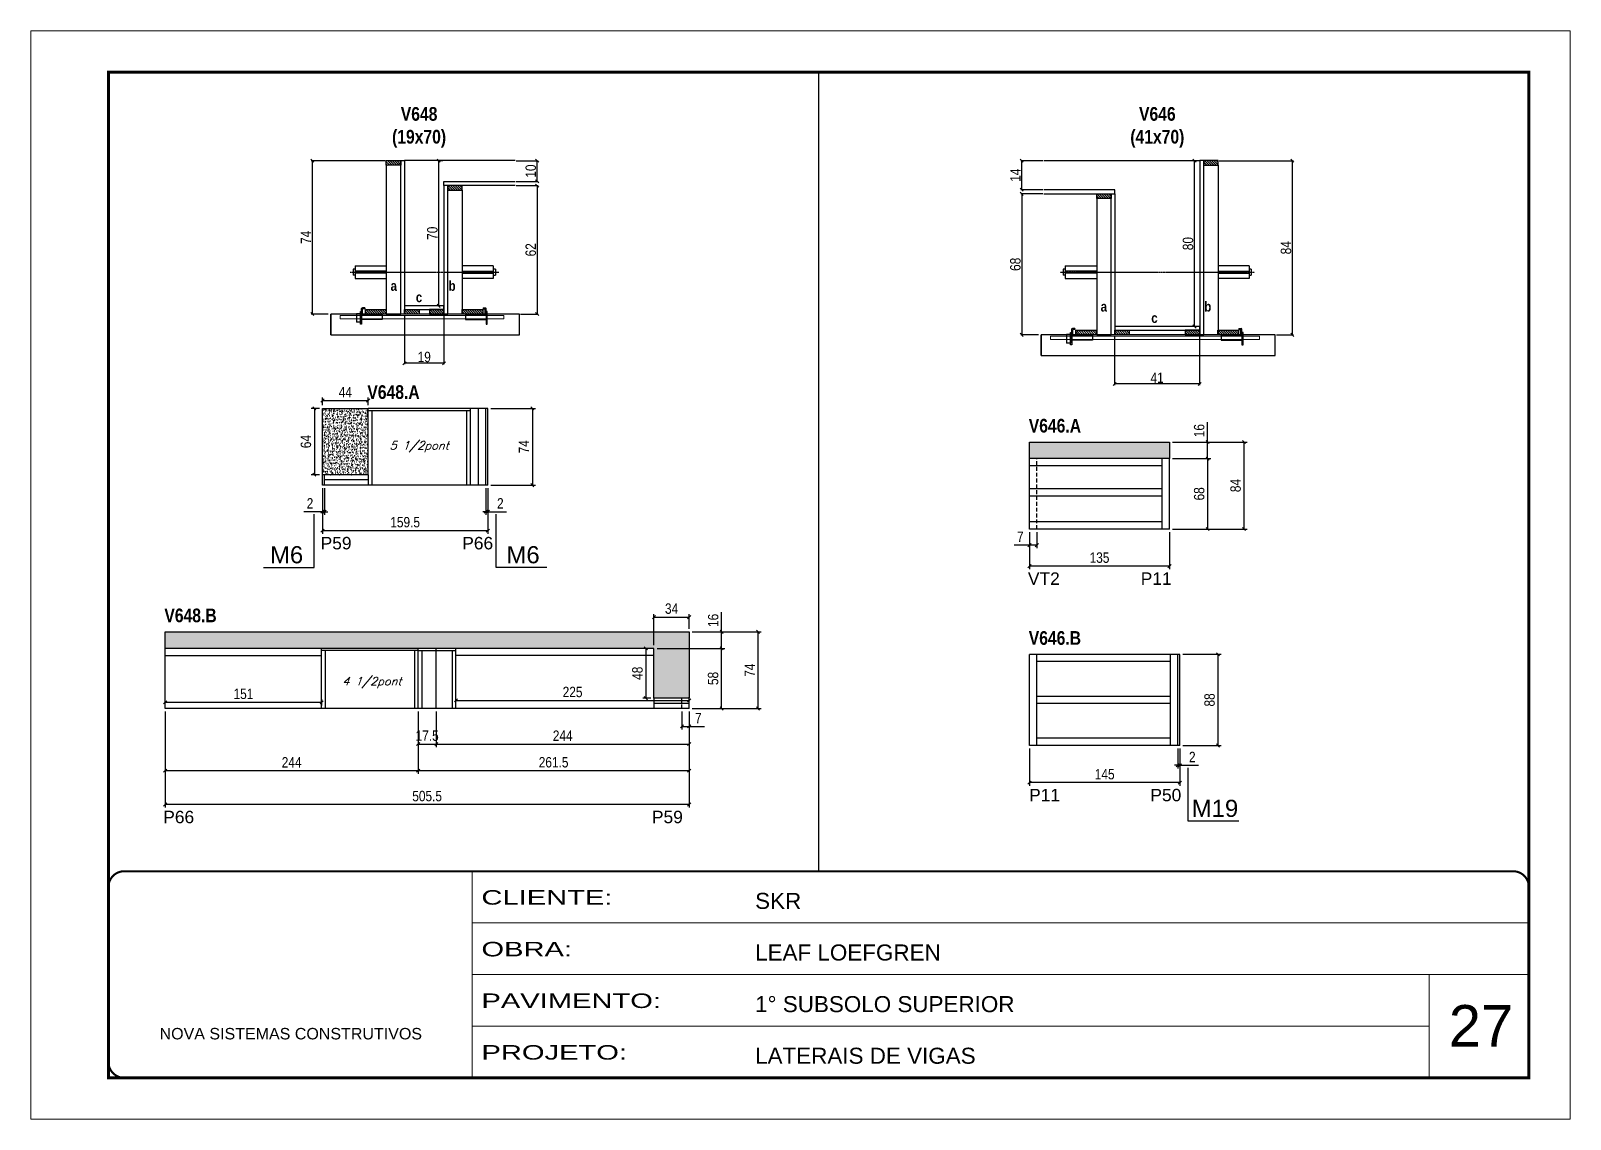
# Model space of a CAD drawing. Extents: x 3309 to 9590, y -2522 to 14608.
# Drawn here: x 6493 to 7978, y 6666 to 7716 of the extents above; entities that cross this region are included whole.
import ezdxf

# ---------------------------------------------------------------- set-up
doc = ezdxf.new("R2010")
doc.units = 0
for name, pattern in [('CONTINUO', [0]), ('DASHED', [0.75, 0.5, -0.25]), ('HIDDEN', [0.375, 0.25, -0.125])]:
    doc.linetypes.add(name, pattern=pattern)
for name, color, linetype in [('5', 5, 'Continuous'), ('barrote', 251, 'Continuous'), ('COTA', 241, 'Continuous'), ('detalhes', 4, 'Continuous'), ('NOMENCLATURA', 7, 'Continuous'), ('Painéis', 200, 'Continuous'), ('presilha', 1, 'Continuous'), ('SARR_2.2x10', 60, 'Continuous'), ('SARR_2.2x7', 40, 'Continuous'), ('SARR_3.5x7', 81, 'Continuous'), ('TENSOR', 3, 'Continuous'), ('texto', 7, 'Continuous')]:
    doc.layers.add(name, color=color, linetype=linetype)
for name, color, linetype, lineweight in [('CARIMBO', 255, 'Continuous', 9), ('CONCRETO', 251, 'Continuous', 25), ('Folhas', 255, 'Continuous', 9), ('SARRAFO DE PRESSAO', 251, 'DASHED', 9), ('SCO-___-LAJ', 2, 'Continuous', 0)]:
    doc.layers.add(name, color=color, linetype=linetype, lineweight=lineweight)
doc.styles.add('ARIAL', font='arial.ttf')
doc.styles.add('COTA TECNICA', font='techl___.ttf', dxfattribs={"height": 10})
doc.styles.add('COTA TECNICA 2X', font='techl___.ttf', dxfattribs={"height": 10})
doc.styles.add('Romans', font='romans.shx')
doc.styles.get("Standard").update_dxf_attribs({"font": 'arial.ttf'})
doc.styles.add('TECNICA', font='techb___.ttf', dxfattribs={"height": 10})
doc.styles.add('Tecnologia', font='')
doc.styles.get('Tecnologia').set_extended_font_data('Forgotten Futurist')
doc.dimstyles.new('PAINEL', dxfattribs={"dimtxt": 10, "dimasz": 3, "dimexe": 3, "dimexo": 3, "dimgap": 3, "dimtad": 1, "dimdec": 1, "dimzin": 12, "dimdsep": 46, "dimtxsty": 'COTA TECNICA', "dimblk1": 'OBLIQUE', "dimblk2": 'OBLIQUE', "dimsah": 1, "dimcen": 0.9, "dimclrd": 4, "dimclre": 4, "dimclrt": 240, "dimadec": 1, "dimazin": 3, "dimtfac": 1, "dimtdec": 1, "dimtmove": 0, "dimatfit": 3, "dimfxl": 1, "dimtolj": 1, "dimtzin": 12, "dimarcsym": 0})
doc.dimstyles.new('SECAO', dxfattribs={"dimscale": 0.333333, "dimtxt": 5, "dimasz": 9, "dimexe": 3, "dimexo": 3, "dimgap": 3, "dimtad": 1, "dimdec": 1, "dimlfac": 0.5, "dimzin": 12, "dimdsep": 46, "dimtxsty": 'COTA TECNICA 2X', "dimblk1": 'OBLIQUE', "dimblk2": 'OBLIQUE', "dimsah": 1, "dimcen": 0.9, "dimclrd": 4, "dimclre": 4, "dimclrt": 240, "dimadec": 1, "dimazin": 3, "dimtfac": 1, "dimtdec": 1, "dimtmove": 0, "dimatfit": 3, "dimfxl": 1, "dimtolj": 1, "dimtzin": 12, "dimarcsym": 0})
pattern_1 = [(135, (40088.9685, -116069.0389), (-1.122532015, -1.122532015), [])]

msp = doc.modelspace()

# ---------------------------------------------------------------- texts
at = {"layer": '5', "linetype": 'Continuous'}
for s, rotation, p in [('P59', 0.00004, (6772.47, 7216.14)), ('P66', 0.00004, (6909.07, 7216.14)), ('VT2', 359.99996, (7454.75, 7181.92)), ('P11', 359.99996, (7563.6, 7181.92)), ('P11', 0.00004, (7455.92, 6973.12)), ('P50', 0.00004, (7572.88, 6973.12)), ('P66', 0.00004, (6620.65, 6951.96)), ('P59', 0.00004, (7092.06, 6951.96))]:
    msp.add_text(s, height=12, rotation=rotation, dxfattribs=at).set_placement(p)
at = {"layer": 'CARIMBO', "style": 'ARIAL'}
msp.add_text('27', height=40, dxfattribs=at).set_placement((7860.73, 6736.55))
at = {"layer": 'detalhes', "style": 'TECNICA'}
for s, p in [('a', (6839.96, 7465.57)), ('b', (6895.93, 7465.56)), ('c', (6864.32, 7454.6)), ('b', (7624.93, 7445.56)), ('a', (7524.96, 7445.57)), ('c', (7573.76, 7434.6))]:
    msp.add_text(s, height=9.6, dxfattribs=at).set_placement(p)
at = {"layer": 'NOMENCLATURA', "style": 'TECNICA'}
for s, p in [('V648.A', (6817.54, 7361.28)), ('V646.A', (7455.56, 7328.85)), ('V648.B', (6621.73, 7145.82)), ('V646.B', (7455.56, 7124.06))]:
    msp.add_text(s, height=13.2, dxfattribs=at).set_placement(p)
at = {"layer": 'NOMENCLATURA', "linetype": 'Continuous'}
for s, p in [('M6', (6723.62, 7202.7)), ('M6', (6951.75, 7202.7)), ('M19', (7612.79, 6958.08))]:
    msp.add_text(s, height=16.5, dxfattribs=at).set_placement(p)
at = {"layer": 'NOMENCLATURA', "char_height": 13.2, "attachment_point": 2, "style": 'TECNICA'}
for s, insert in [('V648\\P(19x70)', (6867.43, 7642.83)), ('V646\\P(41x70)', (7579.58, 7642.83))]:
    msp.add_mtext_dynamic_manual_height_columns(s, width=300.2766, gutter_width=1, heights=[0], dxfattribs=dict(at, insert=insert))
at = {"layer": 'texto', "color": 2, "char_height": 8, "attachment_point": 5, "style": 'Romans'}
for s, insert in [('{\\Q19;\\C256;5 1/2pont}', (6867.52, 7315.09)), ('{\\Q19;\\C256;4 1/2pont}', (6821.95, 7087.64))]:
    msp.add_mtext(s, dxfattribs=dict(at, insert=insert))

# ---------------------------------------------------------------- blocks, each defined once
blk = doc.blocks.new('9999999999')
at = {"color": 30, "linetype": 'CONTINUO'}
for p, q in [((98564.6, 34230.2), (98564.6, 34429.4)), ((98564.6, 34379.6), (99584, 34379.6)), ((98564.6, 34329.8), (99488, 34329.8)), ((99584, 34329.8), (99488, 34329.8)), ((99488, 34329.8), (99488, 34230.2)), ((98564.6, 34280), (99488, 34280))]:
    blk.add_line(p, q, dxfattribs=at)
at = {"color": 30, "linetype": 'CONTINUO', "const_width": 2}
blk.add_lwpolyline([(99584, 34230.2), (99584, 34414.4, 0.414214), (99569, 34429.4), (98229, 34429.4, 0.414214), (98214, 34414.4), (98214, 34245.2, 0.414214), (98229, 34230.2), (99584, 34230.2)], format="xyb", dxfattribs=at)
at = {"layer": 'Folhas'}
blk.add_lwpolyline([(98139, 34190.2), (99624, 34190.2), (99624, 35240.2), (98139, 35240.2)], close=True, dxfattribs=at)
at = {"layer": 'Folhas', "color": 30, "const_width": 3}
blk.add_lwpolyline([(98214, 34230.2), (99584, 34230.2), (99584, 35200.2), (98214, 35200.2)], close=True, dxfattribs=at)
at = {"color": 7, "linetype": 'Continuous', "ltscale": 5, "style": 'ARIAL'}
for s, height, p in [('SKR', 15.48, (98837.7, 34393.1)), ('LEAF LOEFGREN', 15.483, (98837.7, 34343.3)), ('1° SUBSOLO SUPERIOR', 15.483, (98837.7, 34293.5)), ('NOVA SISTEMAS CONSTRUTIVOS', 11.059, (98263.2, 34267.2)), ('LATERAIS DE VIGAS', 15.483, (98837.7, 34243.7))]:
    blk.add_text(s, height=height, dxfattribs=at).set_placement(p)
at = {"layer": 'Folhas', "color": 7, "style": 'Tecnologia', "width": 1.5}
for s, p in [('CLIENTE:', (98573.7, 34397.2)), ('OBRA:', (98573.7, 34347.3)), ('PAVIMENTO:', (98573.7, 34297.5)), ('PROJETO:', (98573.7, 34247.7))]:
    blk.add_text(s, height=14, dxfattribs=at).set_placement(p)
blk = doc.blocks.new('_Oblique')
at = {"color": 0, "linetype": 'ByBlock', "lineweight": -2}
blk.add_line((-0.5, -0.5), (0.5, 0.5), dxfattribs=at)
blk = doc.blocks.new('*D791')
at = {"layer": 'COTA', "color": 4, "lineweight": -2, "transparency": 16777216}
for p, q in [((6853.4, 7442.1), (6853.4, 7394.7)), ((6891.4, 7442.1), (6891.4, 7394.7)), ((6891.4, 7395.7), (6853.4, 7395.7))]:
    blk.add_line(p, q, dxfattribs=at)
at = {"layer": 'Defpoints', "color": 0, "transparency": 16777216}
for p in [(6853.4, 7443.1), (6891.4, 7443.1), (6853.4, 7395.7)]:
    blk.add_point(p, dxfattribs=at)
at = {"layer": 'COTA', "color": 4, "lineweight": -2, "transparency": 16777216, "xscale": 3, "yscale": 3, "zscale": 3, "rotation": 180}
blk.add_blockref('_Oblique', (6853.4, 7395.7), dxfattribs=at)
at = {"layer": 'COTA', "color": 4, "lineweight": -2, "transparency": 16777216, "xscale": 3, "yscale": 3, "zscale": 3}
blk.add_blockref('_Oblique', (6891.4, 7395.7), dxfattribs=at)
at = {"layer": 'COTA', "color": 240, "transparency": 16777216, "insert": (6872.4, 7401.7), "char_height": 10, "attachment_point": 5, "style": 'COTA TECNICA 2X'}
blk.add_mtext('\\A1;19', dxfattribs=at)
blk = doc.blocks.new('PRESILHA METÁLICA 1')
at = {"layer": 'presilha'}
for p, q in [((0, 13), (6, 13)), ((0, 13), (0, 0)), ((6, 0), (0, 0)), ((6, 15.5), (7.5, 15.5)), ((6, -2.5), (6, 15.5)), ((6, 13), (6, 0)), ((7.5, 10.6), (7.5, 19.9)), ((7.5, 15.5), (7.5, -2.5)), ((37.5, 4.1), (7.5, 4.1)), ((12, 21), (8.6, 21)), ((9, 11.6), (9, 18.9)), ((12, 19.5), (9.6, 19.5)), ((37.5, 11), (9.6, 11)), ((12, 21), (12, 19.5)), ((37.5, 11), (37.5, 4.1)), ((7.5, -2.5), (6, -2.5))]:
    blk.add_line(p, q, dxfattribs=at)
for centre, radius, start, end in [((8.6, 19.9), 1.14, 90, 180), ((9.6, 18.9), 0.57, 90, 180), ((9.6, 11.6), 0.57, 180, 270)]:
    blk.add_arc(centre, radius, start, end, dxfattribs=at)
blk = doc.blocks.new('PRESILHA METÁLICA 2')
at = {"layer": 'presilha'}
for p, q in [((-5.2, 23.5), (-5.2, 22)), ((-5.2, 23.5), (-1.9, 23.5)), ((-0.8, 14.6), (-0.8, 22.4)), ((-30.8, 13.5), (-30.8, 6.6)), ((-30.8, 13.5), (-2.8, 13.5)), ((-30.8, 6.6), (-0.8, 6.6)), ((-5.2, 22), (-2.8, 22)), ((-2.2, 14.1), (-2.2, 21.4)), ((0.8, 18), (-0.8, 18)), ((-0.8, 18), (-0.8, 0)), ((-0.8, 0), (0.8, 0)), ((0.8, 0), (0.8, 18))]:
    blk.add_line(p, q, dxfattribs=at)
for centre, radius, start, end in [((-1.9, 22.4), 1.14, 0, 90), ((-2.8, 21.4), 0.57, 0, 90), ((-2.8, 14.1), 0.57, 270, 0)]:
    blk.add_arc(centre, radius, start, end, dxfattribs=at)
blk = doc.blocks.new('*D792')
at = {"layer": 'COTA', "color": 4, "lineweight": -2, "transparency": 16777216}
for p, q in [((6834.8, 7591.1), (6763.4, 7591.1)), ((6764.4, 7591.1), (6764.4, 7443.1)), ((6779.6, 7443.1), (6763.4, 7443.1))]:
    blk.add_line(p, q, dxfattribs=at)
at = {"layer": 'Defpoints', "color": 0, "transparency": 16777216}
for p in [(6835.8, 7591.1), (6764.4, 7443.1), (6780.6, 7443.1)]:
    blk.add_point(p, dxfattribs=at)
at = {"layer": 'COTA', "color": 4, "lineweight": -2, "transparency": 16777216, "xscale": 3, "yscale": 3, "zscale": 3}
for p, rotation in [((6764.4, 7591.1), 90), ((6764.4, 7443.1), 270)]:
    blk.add_blockref('_Oblique', p, dxfattribs=dict(at, rotation=rotation))
at = {"layer": 'COTA', "color": 240, "transparency": 16777216, "insert": (6758.3, 7517.1), "char_height": 10, "attachment_point": 5, "rotation": 90, "style": 'COTA TECNICA 2X'}
blk.add_mtext('\\A1;74', dxfattribs=at)
blk = doc.blocks.new('*D793')
at = {"layer": 'COTA', "color": 4, "lineweight": -2, "transparency": 16777216}
for p, q in [((6961.1, 7567.1), (6982.3, 7567.1)), ((6981.3, 7567.1), (6981.3, 7443.1)), ((6965.2, 7443.1), (6982.3, 7443.1))]:
    blk.add_line(p, q, dxfattribs=at)
at = {"layer": 'Defpoints', "color": 0, "transparency": 16777216}
for p in [(6960.1, 7567.1), (6964.2, 7443.1), (6981.3, 7443.1)]:
    blk.add_point(p, dxfattribs=at)
at = {"layer": 'COTA', "color": 4, "lineweight": -2, "transparency": 16777216, "xscale": 3, "yscale": 3, "zscale": 3}
for p, rotation in [((6981.3, 7567.1), 90), ((6981.3, 7443.1), 270)]:
    blk.add_blockref('_Oblique', p, dxfattribs=dict(at, rotation=rotation))
at = {"layer": 'COTA', "color": 240, "transparency": 16777216, "insert": (6975.2, 7505.1), "char_height": 10, "attachment_point": 5, "rotation": 90, "style": 'COTA TECNICA 2X'}
blk.add_mtext('\\A1;62', dxfattribs=at)
blk = doc.blocks.new('*D794')
at = {"layer": 'COTA', "color": 4, "lineweight": -2, "transparency": 16777216}
for p, q in [((6890.4, 7591.1), (6885.4, 7591.1)), ((6886.4, 7451.1), (6886.4, 7591.1)), ((6890.4, 7451.1), (6885.4, 7451.1))]:
    blk.add_line(p, q, dxfattribs=at)
at = {"layer": 'Defpoints', "color": 0, "transparency": 16777216}
for p in [(6886.4, 7591.1), (6891.4, 7591.1), (6891.4, 7451.1)]:
    blk.add_point(p, dxfattribs=at)
at = {"layer": 'COTA', "color": 4, "lineweight": -2, "transparency": 16777216, "xscale": 3, "yscale": 3, "zscale": 3}
for p, rotation in [((6886.4, 7591.1), 90), ((6886.4, 7451.1), 270)]:
    blk.add_blockref('_Oblique', p, dxfattribs=dict(at, rotation=rotation))
at = {"layer": 'COTA', "color": 240, "transparency": 16777216, "insert": (6880.3, 7521.1), "char_height": 10, "attachment_point": 5, "rotation": 90, "style": 'COTA TECNICA 2X'}
blk.add_mtext('\\A1;70', dxfattribs=at)
blk = doc.blocks.new('*D795')
at = {"layer": 'COTA', "color": 4, "lineweight": -2, "transparency": 16777216}
for p, q in [((6961.1, 7591.1), (6982.3, 7591.1)), ((6981.3, 7571.1), (6981.3, 7591.1)), ((6961.1, 7571.1), (6982.3, 7571.1))]:
    blk.add_line(p, q, dxfattribs=at)
at = {"layer": 'Defpoints', "color": 0, "transparency": 16777216}
for p in [(6960.1, 7591.1), (6981.3, 7591.1), (6960.1, 7571.1)]:
    blk.add_point(p, dxfattribs=at)
at = {"layer": 'COTA', "color": 4, "lineweight": -2, "transparency": 16777216, "xscale": 3, "yscale": 3, "zscale": 3}
for p, rotation in [((6981.3, 7591.1), 90), ((6981.3, 7571.1), 270)]:
    blk.add_blockref('_Oblique', p, dxfattribs=dict(at, rotation=rotation))
at = {"layer": 'COTA', "color": 240, "transparency": 16777216, "insert": (6975.2, 7581.1), "char_height": 10, "attachment_point": 5, "rotation": 90, "style": 'COTA TECNICA 2X'}
blk.add_mtext('\\A1;10', dxfattribs=at)
blk = doc.blocks.new('*D798')
at = {"layer": 'COTA', "color": 4, "linetype": 'ByBlock', "lineweight": -2, "transparency": 16777216}
for p, q in [((6774.3, 7275.1), (6774.3, 7231.1)), ((6933.8, 7275.1), (6933.8, 7231.1)), ((6933.8, 7234.1), (6774.3, 7234.1))]:
    blk.add_line(p, q, dxfattribs=at)
at = {"layer": 'Defpoints', "color": 0, "linetype": 'ByBlock', "transparency": 16777216}
for p in [(6774.3, 7278.1), (6933.8, 7278.1), (6774.3, 7234.1)]:
    blk.add_point(p, dxfattribs=at)
at = {"layer": 'COTA', "color": 4, "linetype": 'ByBlock', "lineweight": -2, "transparency": 16777216, "xscale": 3, "yscale": 3, "zscale": 3, "rotation": 180}
blk.add_blockref('_Oblique', (6774.3, 7234.1), dxfattribs=at)
at = {"layer": 'COTA', "color": 4, "linetype": 'ByBlock', "lineweight": -2, "transparency": 16777216, "xscale": 3, "yscale": 3, "zscale": 3}
blk.add_blockref('_Oblique', (6933.8, 7234.1), dxfattribs=at)
at = {"layer": 'COTA', "color": 240, "linetype": 'ByBlock', "transparency": 16777216, "insert": (6854, 7242.3), "char_height": 10, "attachment_point": 5, "style": 'COTA TECNICA'}
blk.add_mtext('\\A1;159.5', dxfattribs=at)
blk = doc.blocks.new('*D799')
at = {"layer": 'COTA', "color": 4, "lineweight": -2, "transparency": 16777216}
for p, q in [((6936.8, 7352.1), (6979.7, 7352.1)), ((6976.7, 7352.1), (6976.7, 7278.1)), ((6936.8, 7278.1), (6979.7, 7278.1))]:
    blk.add_line(p, q, dxfattribs=at)
at = {"layer": 'Defpoints', "color": 0, "transparency": 16777216}
for p in [(6933.8, 7352.1), (6933.8, 7278.1), (6976.7, 7278.1)]:
    blk.add_point(p, dxfattribs=at)
at = {"layer": 'COTA', "color": 4, "lineweight": -2, "transparency": 16777216, "xscale": 3, "yscale": 3, "zscale": 3}
for p, rotation in [((6976.7, 7352.1), 90), ((6976.7, 7278.1), 270)]:
    blk.add_blockref('_Oblique', p, dxfattribs=dict(at, rotation=rotation))
at = {"layer": 'COTA', "color": 240, "transparency": 16777216, "insert": (6968.6, 7315.1), "char_height": 10, "attachment_point": 5, "rotation": 90, "style": 'COTA TECNICA'}
blk.add_mtext('\\A1;74', dxfattribs=at)
blk = doc.blocks.new('*D796')
at = {"layer": 'COTA', "color": 4, "linetype": 'ByBlock', "lineweight": -2, "transparency": 16777216}
for p, q in [((6866.5, 7059.6), (6866.5, 6999.6)), ((7128, 7059.6), (7128, 6999.6)), ((7128, 7002.6), (6866.5, 7002.6))]:
    blk.add_line(p, q, dxfattribs=at)
at = {"layer": 'Defpoints', "color": 0, "linetype": 'ByBlock', "transparency": 16777216}
for p in [(6866.5, 7062.6), (7128, 7062.6), (6866.5, 7002.6)]:
    blk.add_point(p, dxfattribs=at)
at = {"layer": 'COTA', "color": 4, "linetype": 'ByBlock', "lineweight": -2, "transparency": 16777216, "xscale": 3, "yscale": 3, "zscale": 3, "rotation": 180}
blk.add_blockref('_Oblique', (6866.5, 7002.6), dxfattribs=at)
at = {"layer": 'COTA', "color": 4, "linetype": 'ByBlock', "lineweight": -2, "transparency": 16777216, "xscale": 3, "yscale": 3, "zscale": 3}
blk.add_blockref('_Oblique', (7128, 7002.6), dxfattribs=at)
at = {"layer": 'COTA', "color": 240, "linetype": 'ByBlock', "transparency": 16777216, "insert": (6997.2, 7010.7), "char_height": 10, "attachment_point": 5, "style": 'COTA TECNICA'}
blk.add_mtext('\\A1;261.5', dxfattribs=at)
blk = doc.blocks.new('*D797')
at = {"layer": 'COTA', "color": 4, "linetype": 'ByBlock', "lineweight": -2, "transparency": 16777216}
for p, q in [((6622.5, 7059.6), (6622.5, 6999.6)), ((6866.5, 7059.6), (6866.5, 6999.6)), ((6866.5, 7002.6), (6622.5, 7002.6))]:
    blk.add_line(p, q, dxfattribs=at)
at = {"layer": 'Defpoints', "color": 0, "linetype": 'ByBlock', "transparency": 16777216}
for p in [(6622.5, 7062.6), (6866.5, 7062.6), (6622.5, 7002.6)]:
    blk.add_point(p, dxfattribs=at)
at = {"layer": 'COTA', "color": 4, "linetype": 'ByBlock', "lineweight": -2, "transparency": 16777216, "xscale": 3, "yscale": 3, "zscale": 3, "rotation": 180}
blk.add_blockref('_Oblique', (6622.5, 7002.6), dxfattribs=at)
at = {"layer": 'COTA', "color": 4, "linetype": 'ByBlock', "lineweight": -2, "transparency": 16777216, "xscale": 3, "yscale": 3, "zscale": 3}
blk.add_blockref('_Oblique', (6866.5, 7002.6), dxfattribs=at)
at = {"layer": 'COTA', "color": 240, "linetype": 'ByBlock', "transparency": 16777216, "insert": (6744.5, 7010.7), "char_height": 10, "attachment_point": 5, "style": 'COTA TECNICA'}
blk.add_mtext('\\A1;244', dxfattribs=at)
blk = doc.blocks.new('*D800')
at = {"layer": 'COTA', "color": 4, "linetype": 'ByBlock', "lineweight": -2, "transparency": 16777216}
for p, q in [((6622.5, 7059.6), (6622.5, 6967)), ((7128, 7059.6), (7128, 6967)), ((7128, 6970), (6622.5, 6970))]:
    blk.add_line(p, q, dxfattribs=at)
at = {"layer": 'Defpoints', "color": 0, "linetype": 'ByBlock', "transparency": 16777216}
for p in [(6622.5, 7062.6), (7128, 7062.6), (6622.5, 6970)]:
    blk.add_point(p, dxfattribs=at)
at = {"layer": 'COTA', "color": 4, "linetype": 'ByBlock', "lineweight": -2, "transparency": 16777216, "xscale": 3, "yscale": 3, "zscale": 3, "rotation": 180}
blk.add_blockref('_Oblique', (6622.5, 6970), dxfattribs=at)
at = {"layer": 'COTA', "color": 4, "linetype": 'ByBlock', "lineweight": -2, "transparency": 16777216, "xscale": 3, "yscale": 3, "zscale": 3}
blk.add_blockref('_Oblique', (7128, 6970), dxfattribs=at)
at = {"layer": 'COTA', "color": 240, "linetype": 'ByBlock', "transparency": 16777216, "insert": (6875.2, 6978.1), "char_height": 10, "attachment_point": 5, "style": 'COTA TECNICA'}
blk.add_mtext('\\A1;505.5', dxfattribs=at)
blk = doc.blocks.new('*D801')
at = {"layer": 'COTA', "color": 4, "lineweight": -2, "transparency": 16777216}
for p, q in [((7159.3, 7136.6), (7159.3, 7155.7)), ((7131, 7136.6), (7162.3, 7136.6)), ((7159.3, 7120.6), (7159.3, 7136.6)), ((7131, 7120.6), (7162.3, 7120.6))]:
    blk.add_line(p, q, dxfattribs=at)
at = {"layer": 'Defpoints', "color": 0, "transparency": 16777216}
for p in [(7128, 7136.6), (7159.3, 7136.6), (7128, 7120.6)]:
    blk.add_point(p, dxfattribs=at)
at = {"layer": 'COTA', "color": 4, "lineweight": -2, "transparency": 16777216, "xscale": 3, "yscale": 3, "zscale": 3}
for p, rotation in [((7159.3, 7136.6), 90), ((7159.3, 7120.6), 270)]:
    blk.add_blockref('_Oblique', p, dxfattribs=dict(at, rotation=rotation))
at = {"layer": 'COTA', "color": 240, "transparency": 16777216, "insert": (7151.2, 7147.6), "char_height": 10, "attachment_point": 5, "rotation": 90, "style": 'COTA TECNICA'}
blk.add_mtext('\\A1;16', dxfattribs=at)
blk = doc.blocks.new('*D802')
at = {"layer": 'COTA', "color": 4, "lineweight": -2, "transparency": 16777216}
for p, q in [((7131, 7136.6), (7197.4, 7136.6)), ((7194.4, 7062.6), (7194.4, 7136.6)), ((7131, 7062.6), (7197.4, 7062.6))]:
    blk.add_line(p, q, dxfattribs=at)
at = {"layer": 'Defpoints', "color": 0, "transparency": 16777216}
for p in [(7128, 7136.6), (7194.4, 7136.6), (7128, 7062.6)]:
    blk.add_point(p, dxfattribs=at)
at = {"layer": 'COTA', "color": 4, "lineweight": -2, "transparency": 16777216, "xscale": 3, "yscale": 3, "zscale": 3}
for p, rotation in [((7194.4, 7136.6), 90), ((7194.4, 7062.6), 270)]:
    blk.add_blockref('_Oblique', p, dxfattribs=dict(at, rotation=rotation))
at = {"layer": 'COTA', "color": 240, "transparency": 16777216, "insert": (7186.4, 7099.6), "char_height": 10, "attachment_point": 5, "rotation": 90, "style": 'COTA TECNICA'}
blk.add_mtext('\\A1;74', dxfattribs=at)
blk = doc.blocks.new('*D803')
at = {"layer": 'COTA', "color": 4, "lineweight": -2, "transparency": 16777216}
for p, q in [((6931.8, 7275.1), (6931.8, 7249.5)), ((6933.8, 7275.1), (6933.8, 7249.5)), ((6931.8, 7252.5), (6928.8, 7252.5)), ((6931.8, 7252.5), (6933.8, 7252.5)), ((6933.8, 7252.5), (6951.9, 7252.5))]:
    blk.add_line(p, q, dxfattribs=at)
at = {"layer": 'Defpoints', "color": 0, "transparency": 16777216}
for p in [(6931.8, 7278.1), (6933.8, 7278.1), (6933.8, 7252.5)]:
    blk.add_point(p, dxfattribs=at)
at = {"layer": 'COTA', "color": 4, "lineweight": -2, "transparency": 16777216, "xscale": 3, "yscale": 3, "zscale": 3}
blk.add_blockref('_Oblique', (6931.8, 7252.5), dxfattribs=at)
at = {"layer": 'COTA', "color": 4, "lineweight": -2, "transparency": 16777216, "xscale": 3, "yscale": 3, "zscale": 3, "rotation": 180}
blk.add_blockref('_Oblique', (6933.8, 7252.5), dxfattribs=at)
at = {"layer": 'COTA', "color": 240, "transparency": 16777216, "insert": (6945.8, 7260.5), "char_height": 10, "attachment_point": 5, "style": 'COTA TECNICA'}
blk.add_mtext('\\A1;2', dxfattribs=at)
blk = doc.blocks.new('*D804')
at = {"layer": 'COTA', "color": 4, "lineweight": -2, "transparency": 16777216}
for p, q in [((6622.5, 7065.6), (6622.5, 7071.6)), ((6622.5, 7068.6), (6773.5, 7068.6)), ((6773.5, 7065.6), (6773.5, 7071.6))]:
    blk.add_line(p, q, dxfattribs=at)
at = {"layer": 'Defpoints', "color": 0, "transparency": 16777216}
for p in [(6773.5, 7068.6), (6622.5, 7062.6), (6773.5, 7062.6)]:
    blk.add_point(p, dxfattribs=at)
at = {"layer": 'COTA', "color": 4, "lineweight": -2, "transparency": 16777216, "xscale": 3, "yscale": 3, "zscale": 3, "rotation": 180}
blk.add_blockref('_Oblique', (6622.5, 7068.6), dxfattribs=at)
at = {"layer": 'COTA', "color": 4, "lineweight": -2, "transparency": 16777216, "xscale": 3, "yscale": 3, "zscale": 3}
blk.add_blockref('_Oblique', (6773.5, 7068.6), dxfattribs=at)
at = {"layer": 'COTA', "color": 240, "transparency": 16777216, "insert": (6698, 7076.7), "char_height": 10, "attachment_point": 5, "style": 'COTA TECNICA'}
blk.add_mtext('\\A1;151', dxfattribs=at)
blk = doc.blocks.new('*D805')
at = {"layer": 'COTA', "color": 4, "lineweight": -2, "transparency": 16777216}
for p, q in [((6771.3, 7352.1), (6763.4, 7352.1)), ((6766.4, 7352.1), (6766.4, 7288.1)), ((6771.3, 7288.1), (6763.4, 7288.1))]:
    blk.add_line(p, q, dxfattribs=at)
at = {"layer": 'Defpoints', "color": 0, "transparency": 16777216}
for p in [(6774.3, 7352.1), (6766.4, 7288.1), (6774.3, 7288.1)]:
    blk.add_point(p, dxfattribs=at)
at = {"layer": 'COTA', "color": 4, "lineweight": -2, "transparency": 16777216, "xscale": 3, "yscale": 3, "zscale": 3}
for p, rotation in [((6766.4, 7352.1), 90), ((6766.4, 7288.1), 270)]:
    blk.add_blockref('_Oblique', p, dxfattribs=dict(at, rotation=rotation))
at = {"layer": 'COTA', "color": 240, "transparency": 16777216, "insert": (6758.3, 7320.1), "char_height": 10, "attachment_point": 5, "rotation": 90, "style": 'COTA TECNICA'}
blk.add_mtext('\\A1;64', dxfattribs=at)
blk = doc.blocks.new('*D806')
at = {"layer": 'COTA', "color": 4, "lineweight": -2, "transparency": 16777216}
for p, q in [((6774.3, 7355.1), (6774.3, 7362.7)), ((6774.3, 7359.7), (6818.3, 7359.7)), ((6818.3, 7355.1), (6818.3, 7362.7))]:
    blk.add_line(p, q, dxfattribs=at)
at = {"layer": 'Defpoints', "color": 0, "transparency": 16777216}
for p in [(6774.3, 7352.1), (6818.3, 7359.7), (6818.3, 7352.1)]:
    blk.add_point(p, dxfattribs=at)
at = {"layer": 'COTA', "color": 4, "lineweight": -2, "transparency": 16777216, "xscale": 3, "yscale": 3, "zscale": 3, "rotation": 180}
blk.add_blockref('_Oblique', (6774.3, 7359.7), dxfattribs=at)
at = {"layer": 'COTA', "color": 4, "lineweight": -2, "transparency": 16777216, "xscale": 3, "yscale": 3, "zscale": 3}
blk.add_blockref('_Oblique', (6818.3, 7359.7), dxfattribs=at)
at = {"layer": 'COTA', "color": 240, "transparency": 16777216, "insert": (6796.3, 7367.8), "char_height": 10, "attachment_point": 5, "style": 'COTA TECNICA'}
blk.add_mtext('\\A1;44', dxfattribs=at)
blk = doc.blocks.new('*D807')
at = {"layer": 'COTA', "color": 4, "lineweight": -2, "transparency": 16777216}
for p, q in [((6774.3, 7275.1), (6774.3, 7249.5)), ((6776.3, 7275.1), (6776.3, 7249.5)), ((6774.3, 7252.5), (6756.2, 7252.5)), ((6776.3, 7252.5), (6774.3, 7252.5)), ((6776.3, 7252.5), (6779.3, 7252.5))]:
    blk.add_line(p, q, dxfattribs=at)
at = {"layer": 'Defpoints', "color": 0, "transparency": 16777216}
for p in [(6774.3, 7278.1), (6776.3, 7278.1), (6774.3, 7252.5)]:
    blk.add_point(p, dxfattribs=at)
at = {"layer": 'COTA', "color": 4, "lineweight": -2, "transparency": 16777216, "xscale": 3, "yscale": 3, "zscale": 3}
blk.add_blockref('_Oblique', (6774.3, 7252.5), dxfattribs=at)
at = {"layer": 'COTA', "color": 4, "lineweight": -2, "transparency": 16777216, "xscale": 3, "yscale": 3, "zscale": 3, "rotation": 180}
blk.add_blockref('_Oblique', (6776.3, 7252.5), dxfattribs=at)
at = {"layer": 'COTA', "color": 240, "transparency": 16777216, "insert": (6762.2, 7260.5), "char_height": 10, "attachment_point": 5, "style": 'COTA TECNICA'}
blk.add_mtext('\\A1;2', dxfattribs=at)
blk = doc.blocks.new('*D808')
at = {"layer": 'COTA', "color": 4, "lineweight": -2, "transparency": 16777216}
for p, q in [((7121, 7059.6), (7121, 7042.4)), ((7128, 7059.6), (7128, 7042.4)), ((7121, 7045.4), (7128, 7045.4)), ((7128, 7045.4), (7142.7, 7045.4))]:
    blk.add_line(p, q, dxfattribs=at)
at = {"layer": 'Defpoints', "color": 0, "transparency": 16777216}
for p in [(7121, 7062.6), (7128, 7062.6), (7128, 7045.4)]:
    blk.add_point(p, dxfattribs=at)
at = {"layer": 'COTA', "color": 4, "lineweight": -2, "transparency": 16777216, "xscale": 3, "yscale": 3, "zscale": 3, "rotation": 180}
blk.add_blockref('_Oblique', (7121, 7045.4), dxfattribs=at)
at = {"layer": 'COTA', "color": 4, "lineweight": -2, "transparency": 16777216, "xscale": 3, "yscale": 3, "zscale": 3}
blk.add_blockref('_Oblique', (7128, 7045.4), dxfattribs=at)
at = {"layer": 'COTA', "color": 240, "transparency": 16777216, "insert": (7136.8, 7053.4), "char_height": 10, "attachment_point": 5, "style": 'COTA TECNICA'}
blk.add_mtext('\\A1;7', dxfattribs=at)
blk = doc.blocks.new('*D809')
at = {"layer": 'COTA', "color": 4, "lineweight": -2, "transparency": 16777216}
for p, q in [((6903, 7065.6), (6903, 7073.4)), ((6903, 7070.4), (7128, 7070.4)), ((7128, 7065.6), (7128, 7073.4))]:
    blk.add_line(p, q, dxfattribs=at)
at = {"layer": 'Defpoints', "color": 0, "transparency": 16777216}
for p in [(7128, 7070.4), (6903, 7062.6), (7128, 7062.6)]:
    blk.add_point(p, dxfattribs=at)
at = {"layer": 'COTA', "color": 4, "lineweight": -2, "transparency": 16777216, "xscale": 3, "yscale": 3, "zscale": 3, "rotation": 180}
blk.add_blockref('_Oblique', (6903, 7070.4), dxfattribs=at)
at = {"layer": 'COTA', "color": 4, "lineweight": -2, "transparency": 16777216, "xscale": 3, "yscale": 3, "zscale": 3}
blk.add_blockref('_Oblique', (7128, 7070.4), dxfattribs=at)
at = {"layer": 'COTA', "color": 240, "transparency": 16777216, "insert": (7015.5, 7078.5), "char_height": 10, "attachment_point": 5, "style": 'COTA TECNICA'}
blk.add_mtext('\\A1;225', dxfattribs=at)
blk = doc.blocks.new('*D810')
at = {"layer": 'COTA', "color": 4, "lineweight": -2, "transparency": 16777216}
for p, q in [((7094, 7123.6), (7094, 7153.7)), ((7094, 7150.7), (7128, 7150.7)), ((7128, 7139.6), (7128, 7153.7))]:
    blk.add_line(p, q, dxfattribs=at)
at = {"layer": 'Defpoints', "color": 0, "transparency": 16777216}
for p in [(7128, 7150.7), (7128, 7136.6), (7094, 7120.6)]:
    blk.add_point(p, dxfattribs=at)
at = {"layer": 'COTA', "color": 4, "lineweight": -2, "transparency": 16777216, "xscale": 3, "yscale": 3, "zscale": 3, "rotation": 180}
blk.add_blockref('_Oblique', (7094, 7150.7), dxfattribs=at)
at = {"layer": 'COTA', "color": 4, "lineweight": -2, "transparency": 16777216, "xscale": 3, "yscale": 3, "zscale": 3}
blk.add_blockref('_Oblique', (7128, 7150.7), dxfattribs=at)
at = {"layer": 'COTA', "color": 240, "transparency": 16777216, "insert": (7111, 7158.9), "char_height": 10, "attachment_point": 5, "style": 'COTA TECNICA'}
blk.add_mtext('\\A1;34', dxfattribs=at)
blk = doc.blocks.new('*D811')
at = {"layer": 'COTA', "color": 4, "lineweight": -2, "transparency": 16777216}
for p, q in [((7097, 7120.6), (7162.3, 7120.6)), ((7159.3, 7062.6), (7159.3, 7120.6)), ((7131, 7062.6), (7162.3, 7062.6))]:
    blk.add_line(p, q, dxfattribs=at)
at = {"layer": 'Defpoints', "color": 0, "transparency": 16777216}
for p in [(7094, 7120.6), (7159.3, 7120.6), (7128, 7062.6)]:
    blk.add_point(p, dxfattribs=at)
at = {"layer": 'COTA', "color": 4, "lineweight": -2, "transparency": 16777216, "xscale": 3, "yscale": 3, "zscale": 3}
for p, rotation in [((7159.3, 7120.6), 90), ((7159.3, 7062.6), 270)]:
    blk.add_blockref('_Oblique', p, dxfattribs=dict(at, rotation=rotation))
at = {"layer": 'COTA', "color": 240, "transparency": 16777216, "insert": (7151.1, 7091.6), "char_height": 10, "attachment_point": 5, "rotation": 90, "style": 'COTA TECNICA'}
blk.add_mtext('\\A1;58', dxfattribs=at)
blk = doc.blocks.new('*D812')
at = {"layer": 'COTA', "color": 4, "lineweight": -2, "transparency": 16777216}
for p, q in [((7091, 7120.6), (7083.2, 7120.6)), ((7086.2, 7120.6), (7086.2, 7072.6)), ((7091, 7072.6), (7083.2, 7072.6))]:
    blk.add_line(p, q, dxfattribs=at)
at = {"layer": 'Defpoints', "color": 0, "transparency": 16777216}
for p in [(7094, 7120.6), (7086.2, 7072.6), (7094, 7072.6)]:
    blk.add_point(p, dxfattribs=at)
at = {"layer": 'COTA', "color": 4, "lineweight": -2, "transparency": 16777216, "xscale": 3, "yscale": 3, "zscale": 3}
for p, rotation in [((7086.2, 7120.6), 90), ((7086.2, 7072.6), 270)]:
    blk.add_blockref('_Oblique', p, dxfattribs=dict(at, rotation=rotation))
at = {"layer": 'COTA', "color": 240, "transparency": 16777216, "insert": (7078.1, 7096.6), "char_height": 10, "attachment_point": 5, "rotation": 90, "style": 'COTA TECNICA'}
blk.add_mtext('\\A1;48', dxfattribs=at)
blk = doc.blocks.new('*D813')
at = {"layer": 'COTA', "color": 4, "lineweight": -2, "transparency": 16777216}
for p, q in [((6866.5, 7059.6), (6866.5, 7025.3)), ((6884, 7059.6), (6884, 7025.3)), ((6866.5, 7028.3), (6884, 7028.3))]:
    blk.add_line(p, q, dxfattribs=at)
at = {"layer": 'Defpoints', "color": 0, "transparency": 16777216}
for p in [(6866.5, 7062.6), (6884, 7062.6), (6884, 7028.3)]:
    blk.add_point(p, dxfattribs=at)
at = {"layer": 'COTA', "color": 4, "lineweight": -2, "transparency": 16777216, "xscale": 3, "yscale": 3, "zscale": 3, "rotation": 180}
blk.add_blockref('_Oblique', (6866.5, 7028.3), dxfattribs=at)
at = {"layer": 'COTA', "color": 4, "lineweight": -2, "transparency": 16777216, "xscale": 3, "yscale": 3, "zscale": 3}
blk.add_blockref('_Oblique', (6884, 7028.3), dxfattribs=at)
at = {"layer": 'COTA', "color": 240, "transparency": 16777216, "insert": (6875.2, 7036.4), "char_height": 10, "attachment_point": 5, "style": 'COTA TECNICA'}
blk.add_mtext('\\A1;17.5', dxfattribs=at)
blk = doc.blocks.new('*D814')
at = {"layer": 'COTA', "color": 4, "lineweight": -2, "transparency": 16777216}
for p, q in [((6884, 7059.6), (6884, 7025.3)), ((7128, 7059.6), (7128, 7025.3)), ((6884, 7028.3), (7128, 7028.3))]:
    blk.add_line(p, q, dxfattribs=at)
at = {"layer": 'Defpoints', "color": 0, "transparency": 16777216}
for p in [(6884, 7062.6), (7128, 7062.6), (7128, 7028.3)]:
    blk.add_point(p, dxfattribs=at)
at = {"layer": 'COTA', "color": 4, "lineweight": -2, "transparency": 16777216, "xscale": 3, "yscale": 3, "zscale": 3, "rotation": 180}
blk.add_blockref('_Oblique', (6884, 7028.3), dxfattribs=at)
at = {"layer": 'COTA', "color": 4, "lineweight": -2, "transparency": 16777216, "xscale": 3, "yscale": 3, "zscale": 3}
blk.add_blockref('_Oblique', (7128, 7028.3), dxfattribs=at)
at = {"layer": 'COTA', "color": 240, "transparency": 16777216, "insert": (7006, 7036.4), "char_height": 10, "attachment_point": 5, "style": 'COTA TECNICA'}
blk.add_mtext('\\A1;244', dxfattribs=at)
blk = doc.blocks.new('*D1230')
at = {"layer": 'COTA', "color": 4, "lineweight": -2, "transparency": 16777216}
for p, q in [((7538.4, 7422.1), (7538.4, 7374.7)), ((7620.4, 7422.1), (7620.4, 7374.7)), ((7620.4, 7375.7), (7538.4, 7375.7))]:
    blk.add_line(p, q, dxfattribs=at)
at = {"layer": 'Defpoints', "color": 0, "transparency": 16777216}
for p in [(7538.4, 7423.1), (7620.4, 7423.1), (7538.4, 7375.7)]:
    blk.add_point(p, dxfattribs=at)
at = {"layer": 'COTA', "color": 4, "lineweight": -2, "transparency": 16777216, "xscale": 3, "yscale": 3, "zscale": 3, "rotation": 180}
blk.add_blockref('_Oblique', (7538.4, 7375.7), dxfattribs=at)
at = {"layer": 'COTA', "color": 4, "lineweight": -2, "transparency": 16777216, "xscale": 3, "yscale": 3, "zscale": 3}
blk.add_blockref('_Oblique', (7620.4, 7375.7), dxfattribs=at)
at = {"layer": 'COTA', "color": 240, "transparency": 16777216, "insert": (7579.4, 7381.7), "char_height": 10, "attachment_point": 5, "style": 'COTA TECNICA 2X'}
blk.add_mtext('\\A1;41', dxfattribs=at)
blk = doc.blocks.new('*D1231')
at = {"layer": 'COTA', "color": 4, "lineweight": -2, "transparency": 16777216}
for p, q in [((7639.3, 7591.1), (7710.8, 7591.1)), ((7709.8, 7591.1), (7709.8, 7423.1)), ((7694.5, 7423.1), (7710.8, 7423.1))]:
    blk.add_line(p, q, dxfattribs=at)
at = {"layer": 'Defpoints', "color": 0, "transparency": 16777216}
for p in [(7638.3, 7591.1), (7693.5, 7423.1), (7709.8, 7423.1)]:
    blk.add_point(p, dxfattribs=at)
at = {"layer": 'COTA', "color": 4, "lineweight": -2, "transparency": 16777216, "xscale": 3, "yscale": 3, "zscale": 3}
for p, rotation in [((7709.8, 7591.1), 90), ((7709.8, 7423.1), 270)]:
    blk.add_blockref('_Oblique', p, dxfattribs=dict(at, rotation=rotation))
at = {"layer": 'COTA', "color": 240, "transparency": 16777216, "insert": (7703.7, 7507.1), "char_height": 10, "attachment_point": 5, "rotation": 90, "style": 'COTA TECNICA 2X'}
blk.add_mtext('\\A1;84', dxfattribs=at)
blk = doc.blocks.new('*D1232')
at = {"layer": 'COTA', "color": 4, "lineweight": -2, "transparency": 16777216}
for p, q in [((7469, 7559.1), (7447.8, 7559.1)), ((7448.8, 7559.1), (7448.8, 7423.1)), ((7464.9, 7423.1), (7447.8, 7423.1))]:
    blk.add_line(p, q, dxfattribs=at)
at = {"layer": 'Defpoints', "color": 0, "transparency": 16777216}
for p in [(7470, 7559.1), (7448.8, 7423.1), (7465.9, 7423.1)]:
    blk.add_point(p, dxfattribs=at)
at = {"layer": 'COTA', "color": 4, "lineweight": -2, "transparency": 16777216, "xscale": 3, "yscale": 3, "zscale": 3}
for p, rotation in [((7448.8, 7559.1), 90), ((7448.8, 7423.1), 270)]:
    blk.add_blockref('_Oblique', p, dxfattribs=dict(at, rotation=rotation))
at = {"layer": 'COTA', "color": 240, "transparency": 16777216, "insert": (7442.7, 7491.1), "char_height": 10, "attachment_point": 5, "rotation": 90, "style": 'COTA TECNICA 2X'}
blk.add_mtext('\\A1;68', dxfattribs=at)
blk = doc.blocks.new('*D1233')
at = {"layer": 'COTA', "color": 4, "lineweight": -2, "transparency": 16777216}
for p, q in [((7619.4, 7591.1), (7614.4, 7591.1)), ((7615.4, 7431.1), (7615.4, 7591.1)), ((7619.4, 7431.1), (7614.4, 7431.1))]:
    blk.add_line(p, q, dxfattribs=at)
at = {"layer": 'Defpoints', "color": 0, "transparency": 16777216}
for p in [(7615.4, 7591.1), (7620.4, 7591.1), (7620.4, 7431.1)]:
    blk.add_point(p, dxfattribs=at)
at = {"layer": 'COTA', "color": 4, "lineweight": -2, "transparency": 16777216, "xscale": 3, "yscale": 3, "zscale": 3}
for p, rotation in [((7615.4, 7591.1), 90), ((7615.4, 7431.1), 270)]:
    blk.add_blockref('_Oblique', p, dxfattribs=dict(at, rotation=rotation))
at = {"layer": 'COTA', "color": 240, "transparency": 16777216, "insert": (7609.2, 7511.1), "char_height": 10, "attachment_point": 5, "rotation": 90, "style": 'COTA TECNICA 2X'}
blk.add_mtext('\\A1;80', dxfattribs=at)
blk = doc.blocks.new('*D1234')
at = {"layer": 'COTA', "color": 4, "lineweight": -2, "transparency": 16777216}
for p, q in [((7469, 7591.1), (7447.8, 7591.1)), ((7448.8, 7563.1), (7448.8, 7591.1)), ((7469, 7563.1), (7447.8, 7563.1))]:
    blk.add_line(p, q, dxfattribs=at)
at = {"layer": 'Defpoints', "color": 0, "transparency": 16777216}
for p in [(7448.8, 7591.1), (7470, 7591.1), (7470, 7563.1)]:
    blk.add_point(p, dxfattribs=at)
at = {"layer": 'COTA', "color": 4, "lineweight": -2, "transparency": 16777216, "xscale": 3, "yscale": 3, "zscale": 3}
for p, rotation in [((7448.8, 7591.1), 90), ((7448.8, 7563.1), 270)]:
    blk.add_blockref('_Oblique', p, dxfattribs=dict(at, rotation=rotation))
at = {"layer": 'COTA', "color": 240, "transparency": 16777216, "insert": (7442.7, 7577.1), "char_height": 10, "attachment_point": 5, "rotation": 90, "style": 'COTA TECNICA 2X'}
blk.add_mtext('\\A1;14', dxfattribs=at)
blk = doc.blocks.new('*D1235')
at = {"layer": 'COTA', "color": 4, "linetype": 'ByBlock', "lineweight": -2, "transparency": 16777216}
for p, q in [((7456.3, 7232.7), (7456.3, 7196.9)), ((7591.3, 7232.7), (7591.3, 7196.9)), ((7591.3, 7199.9), (7456.3, 7199.9))]:
    blk.add_line(p, q, dxfattribs=at)
at = {"layer": 'Defpoints', "color": 0, "linetype": 'ByBlock', "transparency": 16777216}
for p in [(7456.3, 7235.7), (7591.3, 7235.7), (7456.3, 7199.9)]:
    blk.add_point(p, dxfattribs=at)
at = {"layer": 'COTA', "color": 4, "linetype": 'ByBlock', "lineweight": -2, "transparency": 16777216, "xscale": 3, "yscale": 3, "zscale": 3, "rotation": 180}
blk.add_blockref('_Oblique', (7456.3, 7199.9), dxfattribs=at)
at = {"layer": 'COTA', "color": 4, "linetype": 'ByBlock', "lineweight": -2, "transparency": 16777216, "xscale": 3, "yscale": 3, "zscale": 3}
blk.add_blockref('_Oblique', (7591.3, 7199.9), dxfattribs=at)
at = {"layer": 'COTA', "color": 240, "linetype": 'ByBlock', "transparency": 16777216, "insert": (7523.8, 7208.1), "char_height": 10, "attachment_point": 5, "style": 'COTA TECNICA'}
blk.add_mtext('\\A1;135', dxfattribs=at)
blk = doc.blocks.new('*D1236')
at = {"layer": 'COTA', "color": 4, "lineweight": -2, "transparency": 16777216}
for p, q in [((7594.3, 7303.7), (7631.1, 7303.7)), ((7628.1, 7303.7), (7628.1, 7235.7)), ((7594.3, 7235.7), (7631.1, 7235.7))]:
    blk.add_line(p, q, dxfattribs=at)
at = {"layer": 'Defpoints', "color": 0, "transparency": 16777216}
for p in [(7591.3, 7303.7), (7591.3, 7235.7), (7628.1, 7235.7)]:
    blk.add_point(p, dxfattribs=at)
at = {"layer": 'COTA', "color": 4, "lineweight": -2, "transparency": 16777216, "xscale": 3, "yscale": 3, "zscale": 3}
for p, rotation in [((7628.1, 7303.7), 90), ((7628.1, 7235.7), 270)]:
    blk.add_blockref('_Oblique', p, dxfattribs=dict(at, rotation=rotation))
at = {"layer": 'COTA', "color": 240, "transparency": 16777216, "insert": (7620, 7269.7), "char_height": 10, "attachment_point": 5, "rotation": 90, "style": 'COTA TECNICA'}
blk.add_mtext('\\A1;68', dxfattribs=at)
blk = doc.blocks.new('*D1237')
at = {"layer": 'COTA', "color": 4, "lineweight": -2, "transparency": 16777216}
for p, q in [((7628.1, 7319.7), (7628.1, 7338.7)), ((7594.3, 7319.7), (7631.1, 7319.7)), ((7628.1, 7303.7), (7628.1, 7319.7)), ((7594.3, 7303.7), (7631.1, 7303.7))]:
    blk.add_line(p, q, dxfattribs=at)
at = {"layer": 'Defpoints', "color": 0, "transparency": 16777216}
for p in [(7591.3, 7319.7), (7628.1, 7319.7), (7591.3, 7303.7)]:
    blk.add_point(p, dxfattribs=at)
at = {"layer": 'COTA', "color": 4, "lineweight": -2, "transparency": 16777216, "xscale": 3, "yscale": 3, "zscale": 3}
for p, rotation in [((7628.1, 7319.7), 90), ((7628.1, 7303.7), 270)]:
    blk.add_blockref('_Oblique', p, dxfattribs=dict(at, rotation=rotation))
at = {"layer": 'COTA', "color": 240, "transparency": 16777216, "insert": (7620, 7330.7), "char_height": 10, "attachment_point": 5, "rotation": 90, "style": 'COTA TECNICA'}
blk.add_mtext('\\A1;16', dxfattribs=at)
blk = doc.blocks.new('*D1238')
at = {"layer": 'COTA', "color": 4, "lineweight": -2, "transparency": 16777216}
for p, q in [((7456.3, 7232.7), (7456.3, 7217.2)), ((7463.3, 7232.7), (7463.3, 7217.2)), ((7456.3, 7220.2), (7441.6, 7220.2)), ((7463.3, 7220.2), (7456.3, 7220.2))]:
    blk.add_line(p, q, dxfattribs=at)
at = {"layer": 'Defpoints', "color": 0, "transparency": 16777216}
for p in [(7456.3, 7235.7), (7463.3, 7235.7), (7456.3, 7220.2)]:
    blk.add_point(p, dxfattribs=at)
at = {"layer": 'COTA', "color": 4, "lineweight": -2, "transparency": 16777216, "xscale": 3, "yscale": 3, "zscale": 3, "rotation": 180}
blk.add_blockref('_Oblique', (7456.3, 7220.2), dxfattribs=at)
at = {"layer": 'COTA', "color": 4, "lineweight": -2, "transparency": 16777216, "xscale": 3, "yscale": 3, "zscale": 3}
blk.add_blockref('_Oblique', (7463.3, 7220.2), dxfattribs=at)
at = {"layer": 'COTA', "color": 240, "transparency": 16777216, "insert": (7447.4, 7228.3), "char_height": 10, "attachment_point": 5, "style": 'COTA TECNICA'}
blk.add_mtext('\\A1;7', dxfattribs=at)
blk = doc.blocks.new('*D1239')
at = {"layer": 'COTA', "color": 4, "lineweight": -2, "transparency": 16777216}
for p, q in [((7594.3, 7319.7), (7666.2, 7319.7)), ((7663.2, 7235.7), (7663.2, 7319.7)), ((7594.3, 7235.7), (7666.2, 7235.7))]:
    blk.add_line(p, q, dxfattribs=at)
at = {"layer": 'Defpoints', "color": 0, "transparency": 16777216}
for p in [(7591.3, 7319.7), (7663.2, 7319.7), (7591.3, 7235.7)]:
    blk.add_point(p, dxfattribs=at)
at = {"layer": 'COTA', "color": 4, "lineweight": -2, "transparency": 16777216, "xscale": 3, "yscale": 3, "zscale": 3}
for p, rotation in [((7663.2, 7319.7), 90), ((7663.2, 7235.7), 270)]:
    blk.add_blockref('_Oblique', p, dxfattribs=dict(at, rotation=rotation))
at = {"layer": 'COTA', "color": 240, "transparency": 16777216, "insert": (7655.1, 7277.7), "char_height": 10, "attachment_point": 5, "rotation": 90, "style": 'COTA TECNICA'}
blk.add_mtext('\\A1;84', dxfattribs=at)
blk = doc.blocks.new('*D1240')
at = {"layer": 'COTA', "color": 4, "linetype": 'ByBlock', "lineweight": -2, "transparency": 16777216}
for p, q in [((7456.3, 7023.9), (7456.3, 6988.1)), ((7601.3, 7023.9), (7601.3, 6988.1)), ((7601.3, 6991.1), (7456.3, 6991.1))]:
    blk.add_line(p, q, dxfattribs=at)
at = {"layer": 'Defpoints', "color": 0, "linetype": 'ByBlock', "transparency": 16777216}
for p in [(7456.3, 7026.9), (7601.3, 7026.9), (7456.3, 6991.1)]:
    blk.add_point(p, dxfattribs=at)
at = {"layer": 'COTA', "color": 4, "linetype": 'ByBlock', "lineweight": -2, "transparency": 16777216, "xscale": 3, "yscale": 3, "zscale": 3, "rotation": 180}
blk.add_blockref('_Oblique', (7456.3, 6991.1), dxfattribs=at)
at = {"layer": 'COTA', "color": 4, "linetype": 'ByBlock', "lineweight": -2, "transparency": 16777216, "xscale": 3, "yscale": 3, "zscale": 3}
blk.add_blockref('_Oblique', (7601.3, 6991.1), dxfattribs=at)
at = {"layer": 'COTA', "color": 240, "linetype": 'ByBlock', "transparency": 16777216, "insert": (7528.8, 6999.2), "char_height": 10, "attachment_point": 5, "style": 'COTA TECNICA'}
blk.add_mtext('\\A1;145', dxfattribs=at)
blk = doc.blocks.new('*D1241')
at = {"layer": 'COTA', "color": 4, "lineweight": -2, "transparency": 16777216}
for p, q in [((7604.3, 7114.9), (7641.1, 7114.9)), ((7638.1, 7114.9), (7638.1, 7026.9)), ((7604.3, 7026.9), (7641.1, 7026.9))]:
    blk.add_line(p, q, dxfattribs=at)
at = {"layer": 'Defpoints', "color": 0, "transparency": 16777216}
for p in [(7601.3, 7114.9), (7601.3, 7026.9), (7638.1, 7026.9)]:
    blk.add_point(p, dxfattribs=at)
at = {"layer": 'COTA', "color": 4, "lineweight": -2, "transparency": 16777216, "xscale": 3, "yscale": 3, "zscale": 3}
for p, rotation in [((7638.1, 7114.9), 90), ((7638.1, 7026.9), 270)]:
    blk.add_blockref('_Oblique', p, dxfattribs=dict(at, rotation=rotation))
at = {"layer": 'COTA', "color": 240, "transparency": 16777216, "insert": (7630, 7070.9), "char_height": 10, "attachment_point": 5, "rotation": 90, "style": 'COTA TECNICA'}
blk.add_mtext('\\A1;88', dxfattribs=at)
blk = doc.blocks.new('*D1242')
at = {"layer": 'COTA', "color": 4, "lineweight": -2, "transparency": 16777216}
for p, q in [((7599.3, 7023.9), (7599.3, 7004.8)), ((7601.3, 7023.9), (7601.3, 7004.8)), ((7599.3, 7007.8), (7596.3, 7007.8)), ((7599.3, 7007.8), (7601.3, 7007.8)), ((7601.3, 7007.8), (7619.4, 7007.8))]:
    blk.add_line(p, q, dxfattribs=at)
at = {"layer": 'Defpoints', "color": 0, "transparency": 16777216}
for p in [(7599.3, 7026.9), (7601.3, 7026.9), (7601.3, 7007.8)]:
    blk.add_point(p, dxfattribs=at)
at = {"layer": 'COTA', "color": 4, "lineweight": -2, "transparency": 16777216, "xscale": 3, "yscale": 3, "zscale": 3}
blk.add_blockref('_Oblique', (7599.3, 7007.8), dxfattribs=at)
at = {"layer": 'COTA', "color": 4, "lineweight": -2, "transparency": 16777216, "xscale": 3, "yscale": 3, "zscale": 3, "rotation": 180}
blk.add_blockref('_Oblique', (7601.3, 7007.8), dxfattribs=at)
at = {"layer": 'COTA', "color": 240, "transparency": 16777216, "insert": (7613.3, 7015.8), "char_height": 10, "attachment_point": 5, "style": 'COTA TECNICA'}
blk.add_mtext('\\A1;2', dxfattribs=at)

# ---------------------------------------------------------------- dimensions: what is measured, and where the dimension line sits
at = {"layer": 'COTA'}
for base, p1, p2, dimstyle, picture, middle in [((6764.38, 7443.13, 0), (6835.83, 7591.13), (6780.62, 7443.13, 0), 'SECAO', '*D792', (6758.31, 7517.13, 0)), ((6886.36, 7591.13), (6891.43, 7451.13), (6891.43, 7591.13), 'SECAO', '*D794', (6880.25, 7521.13)), ((6981.35, 7591.13), (6960.13, 7571.13), (6960.13, 7591.13), 'SECAO', '*D795', (6975.25, 7581.13)), ((7448.82, 7591.13), (7470.03, 7563.13), (7470.03, 7591.13), 'SECAO', '*D1234', (7442.74, 7577.13)), ((7615.36, 7591.13), (7620.43, 7431.13), (7620.43, 7591.13), 'SECAO', '*D1233', (7609.23, 7511.13)), ((7709.78, 7423.13, 0), (7638.33, 7591.13), (7693.55, 7423.13, 0), 'SECAO', '*D1231', (7703.69, 7507.13, 0)), ((6981.35, 7443.13, 0), (6960.13, 7567.13), (6964.24, 7443.13, 0), 'SECAO', '*D793', (6975.25, 7505.13, 0)), ((7448.82, 7423.13, 0), (7470.03, 7559.13), (7465.92, 7423.13, 0), 'SECAO', '*D1232', (7442.69, 7491.13, 0)), ((6766.4, 7288.09), (6774.27, 7352.09), (6774.27, 7288.09), 'PAINEL', '*D805', (6758.3, 7320.09)), ((6976.66, 7278.09), (6933.77, 7352.09), (6933.77, 7278.09), 'PAINEL', '*D799', (6968.59, 7315.09)), ((7628.08, 7319.66), (7591.28, 7303.66), (7591.28, 7319.66), 'PAINEL', '*D1237', (7619.98, 7330.67)), ((7663.18, 7319.66), (7591.28, 7235.66), (7591.28, 7319.66), 'PAINEL', '*D1239', (7655.08, 7277.66)), ((7628.08, 7235.66), (7591.28, 7303.66), (7591.28, 7235.66), 'PAINEL', '*D1236', (7619.96, 7269.66)), ((7159.27, 7136.64), (7127.95, 7120.64), (7127.95, 7136.64), 'PAINEL', '*D801', (7151.17, 7147.64)), ((7194.43, 7136.64), (7127.95, 7062.64), (7127.95, 7136.64), 'PAINEL', '*D802', (7186.36, 7099.64)), ((7086.16, 7072.64), (7093.95, 7120.64), (7093.95, 7072.64), 'PAINEL', '*D812', (7078.07, 7096.64)), ((7159.27, 7120.64), (7127.95, 7062.64), (7093.95, 7120.64), 'PAINEL', '*D811', (7151.14, 7091.64)), ((7638.08, 7026.87), (7601.28, 7114.87), (7601.28, 7026.87), 'PAINEL', '*D1241', (7629.99, 7070.87))]:
    dim = msp.add_linear_dim(base=base, p1=p1, p2=p2, angle=90, dimstyle=dimstyle, dxfattribs=at)
    dim.commit()
    dim.dimension.update_dxf_attribs({"geometry": picture, "text_midpoint": middle})
for base, p1, p2, picture, middle in [((6853.43, 7395.66), (6891.43, 7443.13), (6853.43, 7443.13), '*D791', (6872.43, 7395.66)), ((7538.43, 7375.66), (7620.43, 7423.13), (7538.43, 7423.13), '*D1230', (7579.43, 7375.66))]:
    dim = msp.add_linear_dim(base=base, p1=p1, p2=p2, angle=180, dimstyle='SECAO', dxfattribs=at)
    dim.commit()
    dim.dimension.update_dxf_attribs({"geometry": picture, "text_midpoint": middle, "dimtype": 160})
for base, p1, p2, picture, middle in [((6818.27, 7359.7), (6774.27, 7352.09), (6818.27, 7352.09), '*D806', (6796.27, 7367.77)), ((6774.27, 7252.45), (6776.27, 7278.09), (6774.27, 7278.09), '*D807', (6762.21, 7260.45)), ((6933.77, 7252.45), (6931.77, 7278.09), (6933.77, 7278.09), '*D803', (6945.83, 7260.45)), ((7456.28, 7220.23), (7463.28, 7235.66), (7456.28, 7235.66), '*D1238', (7447.42, 7228.3)), ((7127.95, 7150.66), (7093.95, 7120.64), (7127.95, 7136.64), '*D810', (7110.95, 7158.88)), ((7127.95, 7070.39), (6902.95, 7062.64), (7127.95, 7062.64), '*D809', (7015.45, 7078.5)), ((6773.45, 7068.63), (6622.45, 7062.64), (6773.45, 7062.64), '*D804', (6697.95, 7076.74)), ((7127.95, 7045.35), (7120.95, 7062.64), (7127.95, 7062.64), '*D808', (7136.82, 7053.42)), ((7601.28, 7007.83), (7599.28, 7026.87), (7601.28, 7026.87), '*D1242', (7613.34, 7015.83))]:
    dim = msp.add_linear_dim(base=base, p1=p1, p2=p2, dimstyle='PAINEL', dxfattribs=at)
    dim.commit()
    dim.dimension.update_dxf_attribs({"geometry": picture, "text_midpoint": middle})
at = {"layer": 'COTA', "linetype": 'ByBlock'}
for base, p1, p2, picture, middle in [((6774.27, 7234.15), (6933.77, 7278.09), (6774.27, 7278.09), '*D798', (6854.02, 7242.29)), ((7456.28, 7199.93), (7591.28, 7235.66), (7456.28, 7235.66), '*D1235', (7523.78, 7208.15)), ((6622.45, 6969.97), (7127.95, 7062.64), (6622.45, 7062.64), '*D800', (6875.2, 6978.08)), ((6866.45, 7002.58), (7127.95, 7062.64), (6866.45, 7062.64), '*D796', (6997.2, 7010.69)), ((7456.28, 6991.13), (7601.28, 7026.87), (7456.28, 7026.87), '*D1240', (7528.78, 6999.24))]:
    dim = msp.add_linear_dim(base=base, p1=p1, p2=p2, angle=180, dimstyle='PAINEL', dxfattribs=at)
    dim.commit()
    dim.dimension.update_dxf_attribs({"geometry": picture, "text_midpoint": middle})
dim = msp.add_linear_dim(base=(6622.45, 7002.58), p1=(6866.45, 7062.64), p2=(6622.45, 7062.64), angle=180, dimstyle='PAINEL', override={"dimtmove": 1}, dxfattribs=at)
dim.commit()
dim.dimension.update_dxf_attribs({"geometry": '*D797', "text_midpoint": (6744.45, 7010.65)})
at = {"layer": 'COTA'}
dim = msp.add_linear_dim(base=(6883.95, 7028.28), p1=(6866.45, 7062.64), p2=(6883.95, 7062.64), dimstyle='PAINEL', dxfattribs=at)
dim.commit()
dim.dimension.update_dxf_attribs({"geometry": '*D813', "text_midpoint": (6875.2, 7028.28), "dimtype": 160})
dim = msp.add_linear_dim(base=(7127.95, 7028.28), p1=(6883.95, 7062.64), p2=(7127.95, 7062.64), dimstyle='PAINEL', override={"dimtmove": 1}, dxfattribs=at)
dim.commit()
dim.dimension.update_dxf_attribs({"geometry": '*D814', "text_midpoint": (7005.95, 7036.36)})

# ---------------------------------------------------------------- hatches: boundary and pattern name
at = {"layer": 'COTA'}
h = msp.add_hatch(dxfattribs=at)
h.set_pattern_fill('AR-CONC', color=256, scale=0.03)
h.set_pattern_definition([(50, (0, 43.3243), (5.46554, -0.4781726), [0.5715, -6.2865]), (355, (0, 43.3243), (-1.0573026, 5.7317054), [0.4572, -5.0292175]), (100.451445, (0.4555, 43.2845), (4.4082374, 5.2535326), [0.4857003, -5.3427073]), (46.1842, (0, 44.848), (8.132371, -1.26127), [0.85725, -9.42975]), (96.63556, (0.678, 44.743), (7.122124, 7.422784), [0.728551, -8.014068]), (351.18415, (0, 44.848), (7.122124, 7.422784), [0.685799, -7.543792]), (21, (0.762, 44.4673), (4.5484317, -3.067956), [0.5715, -6.2865]), (326, (0.762, 44.4673), (1.854061, 5.525639), [0.4572, -5.0292]), (71.451445, (1.141, 44.2117), (6.4024926, 2.457683), [0.4857003, -5.342698]), (37.5, (0, 43.3243), (0.0926581, 2.53665117), [0, -4.96824, 0, -5.1054, 0, -5.04825]), (7.5, (0, 43.3243), (2.0045899, 3.00541724), [0, -2.91084, 0, -4.85394, 0, -1.92405]), (327.5, (-1.6993, 43.3243), (4.06771786, -0.1718623), [0, -1.905, 0, -5.9436, 0, -7.8867]), (317.5, (-2.4613, 43.3243), (4.4438754, 0.7627947), [0, -2.4765, 0, -3.94716, 0, -5.6007])])
h.paths.add_polyline_path([(6774.27, 7288.09), (6818.27, 7288.09), (6818.27, 7352.09), (6774.27, 7352.09)])
h = msp.add_hatch(dxfattribs=at)
h.set_pattern_fill('AR-CONC', color=256, scale=0.03)
h.paths.add_polyline_path([(7456.28, 7319.66), (7456.28, 7303.66), (7591.28, 7303.66), (7591.28, 7319.66)])
h = msp.add_hatch(dxfattribs=at)
h.set_pattern_fill('AR-CONC', color=256, scale=0.03)
h.set_pattern_definition([(50, (0, 22.6594), (5.46554, -0.4781726), [0.5715, -6.2865]), (355, (0, 22.6594), (-1.0573026, 5.7317054), [0.4572, -5.0292175]), (100.451445, (0.4555, 22.6196), (4.4082374, 5.2535326), [0.4857003, -5.3427073]), (46.1842, (0, 24.1834), (8.1323712, -1.26127), [0.85725, -9.42975]), (96.63556, (0.678, 24.078), (7.122124, 7.422784), [0.728551, -8.014068]), (351.18415, (0, 24.1834), (7.122124, 7.422784), [0.685799, -7.543792]), (21, (0.762, 23.8024), (4.5484317, -3.067956), [0.5715, -6.2865]), (326, (0.762, 23.8024), (1.854061, 5.525639), [0.4572, -5.0292]), (71.451445, (1.141, 23.547), (6.4024926, 2.457683), [0.4857003, -5.342698]), (37.5, (0, 22.6594), (0.0926581, 2.53665117), [0, -4.96824, 0, -5.1054, 0, -5.04825]), (7.5, (0, 22.6594), (2.0045899, 3.00541724), [0, -2.91084, 0, -4.85394, 0, -1.92405]), (327.5, (-1.6993, 22.6594), (4.06771786, -0.1718623), [0, -1.905, 0, -5.9436, 0, -7.8867]), (317.5, (-2.4613, 22.6594), (4.4438754, 0.7627947), [0, -2.4765, 0, -3.94716, 0, -5.6007])])
h.paths.add_polyline_path([(7093.95, 7072.64), (7127.95, 7072.64), (7127.95, 7136.64), (6622.45, 7136.64), (6622.45, 7120.64), (7093.95, 7120.64)])
at = {"layer": 'SARR_2.2x10'}
h = msp.add_hatch(dxfattribs=at)
h.set_pattern_fill('ANSI31', color=256, scale=0.5, angle=90)
h.set_pattern_definition([(135, (40009.3685, -116069.0389), (-1.122532015, -1.122532015), [])])
h.paths.add_polyline_path([(6815.83, 7447.53), (6815.83, 7443.13), (6835.83, 7443.13), (6835.83, 7447.53)])
h = msp.add_hatch(dxfattribs=at)
h.set_pattern_fill('ANSI31', color=256, scale=0.5, angle=90)
h.set_pattern_definition([(135, (40102.5685, -116069.0389), (-1.122532015, -1.122532015), [])])
h.paths.add_polyline_path([(6909.03, 7447.53), (6909.03, 7443.13), (6929.03, 7443.13), (6929.03, 7447.53)])
h = msp.add_hatch(dxfattribs=at)
h.set_pattern_fill('ANSI31', color=256, scale=0.5, angle=90)
h.set_pattern_definition([(135, (40694.3685, -116089.0389), (-1.122532015, -1.122532015), [])])
h.paths.add_polyline_path([(7500.83, 7427.53), (7500.83, 7423.13), (7520.83, 7423.13), (7520.83, 7427.53)])
h = msp.add_hatch(dxfattribs=at)
h.set_pattern_fill('ANSI31', color=256, scale=0.5, angle=90)
h.set_pattern_definition([(135, (40831.5685, -116089.0389), (-1.122532015, -1.122532015), [])])
h.paths.add_polyline_path([(7638.03, 7427.53), (7638.03, 7423.13), (7658.03, 7423.13), (7658.03, 7427.53)])
at = {"layer": 'SARR_2.2x7'}
h = msp.add_hatch(dxfattribs=at)
h.set_pattern_fill('ANSI31', color=256, scale=0.5, angle=90)
h.set_pattern_definition([(135, (40023.3685, -115925.4389), (-1.122532015, -1.122532015), [])])
h.paths.add_polyline_path([(6849.83, 7591.13), (6849.83, 7586.73), (6835.83, 7586.73), (6835.83, 7591.13)])
h = msp.add_hatch(dxfattribs=at)
h.set_pattern_fill('ANSI31', color=256, scale=0.5, angle=90)
h.set_pattern_definition([(135, (40708.3685, -115925.4389), (-1.122532015, -1.122532015), [])])
h.paths.add_polyline_path([(7624.33, 7591.13), (7624.33, 7586.73), (7638.33, 7586.73), (7638.33, 7591.13)])
h = msp.add_hatch(dxfattribs=at)
h.set_pattern_fill('ANSI31', color=256, scale=0.5, angle=90)
h.set_pattern_definition([(135, (40003.3685, -115949.4389), (-1.122532015, -1.122532015), [])])
h.paths.add_polyline_path([(6895.03, 7567.13), (6895.03, 7562.73), (6909.03, 7562.73), (6909.03, 7567.13)])
h = msp.add_hatch(dxfattribs=at)
h.set_pattern_fill('ANSI31', color=256, scale=0.5, angle=90)
h.set_pattern_definition([(135, (40732.3685, -115957.4389), (-1.122532015, -1.122532015), [])])
h.paths.add_polyline_path([(7535.13, 7559.13), (7535.13, 7554.73), (7521.13, 7554.73), (7521.13, 7559.13)])
h = msp.add_hatch(dxfattribs=at)
h.set_pattern_fill('ANSI31', color=256, scale=0.5, angle=90)
h.set_pattern_definition(pattern_1)
h.paths.add_polyline_path([(6867.43, 7443.13), (6867.43, 7447.53), (6853.43, 7447.53), (6853.43, 7443.13)])
h = msp.add_hatch(dxfattribs=at)
h.set_pattern_fill('ANSI31', color=256, scale=0.5, angle=90)
h.set_pattern_definition(pattern_1)
h.paths.add_polyline_path([(6877.43, 7447.53), (6877.43, 7443.13), (6891.43, 7443.13), (6891.43, 7447.53)])
h = msp.add_hatch(dxfattribs=at)
h.set_pattern_fill('ANSI31', color=256, scale=0.5, angle=90)
h.set_pattern_definition([(135, (40773.9685, -116089.0389), (-1.122532015, -1.122532015), [])])
h.paths.add_polyline_path([(7552.43, 7423.13), (7552.43, 7427.53), (7538.43, 7427.53), (7538.43, 7423.13)])
h = msp.add_hatch(dxfattribs=at)
h.set_pattern_fill('ANSI31', color=256, scale=0.5, angle=90)
h.set_pattern_definition([(135, (40817.9685, -116089.0389), (-1.122532015, -1.122532015), [])])
h.paths.add_polyline_path([(7606.43, 7427.53), (7606.43, 7423.13), (7620.43, 7423.13), (7620.43, 7427.53)])

# ---------------------------------------------------------------- linework, layer by layer
at = {"ltscale": 3}
for p, q in [((6803.83, 7486.58), (6803.83, 7480.58)), ((6805.83, 7486.58), (6803.83, 7486.58)), ((6805.83, 7489.58), (6805.83, 7477.58)), ((6805.83, 7489.58), (6835.83, 7489.58)), ((6835.83, 7484.58), (6805.83, 7484.58)), ((6939.03, 7489.58), (6909.03, 7489.58)), ((6909.03, 7484.58), (6939.03, 7484.58)), ((6939.03, 7489.58), (6939.03, 7477.58)), ((6941.03, 7486.58), (6939.03, 7486.58)), ((6941.03, 7486.58), (6941.03, 7480.58)), ((7488.83, 7486.58), (7488.83, 7480.58)), ((7490.83, 7486.58), (7488.83, 7486.58)), ((7490.83, 7489.58), (7490.83, 7477.58)), ((7490.83, 7489.58), (7520.83, 7489.58)), ((7520.83, 7484.58), (7490.83, 7484.58)), ((7668.03, 7489.58), (7638.03, 7489.58)), ((7638.03, 7484.58), (7668.03, 7484.58)), ((7668.03, 7489.58), (7668.03, 7477.58)), ((7670.03, 7486.58), (7668.03, 7486.58)), ((7670.03, 7486.58), (7670.03, 7480.58)), ((6805.83, 7480.58), (6803.83, 7480.58)), ((6835.83, 7482.58), (6805.83, 7482.58)), ((6805.83, 7477.58), (6835.83, 7477.58)), ((6909.03, 7482.58), (6939.03, 7482.58)), ((6939.03, 7477.58), (6909.03, 7477.58)), ((6939.03, 7480.58), (6941.03, 7480.58)), ((7490.83, 7480.58), (7488.83, 7480.58)), ((7520.83, 7482.58), (7490.83, 7482.58)), ((7490.83, 7477.58), (7520.83, 7477.58)), ((7638.03, 7482.58), (7668.03, 7482.58)), ((7668.03, 7477.58), (7638.03, 7477.58)), ((7668.03, 7480.58), (7670.03, 7480.58))]:
    msp.add_line(p, q, dxfattribs=at)
at = {"layer": 'barrote'}
for points in [[(6782.37, 7423.13), (6964.29, 7423.13), (6964.29, 7443.13), (6782.37, 7443.13)], [(7467.37, 7403.13), (7693.29, 7403.13), (7693.29, 7423.13), (7467.37, 7423.13)]]:
    msp.add_lwpolyline(points, close=True, dxfattribs=at)
at = {"layer": 'CONCRETO', "linetype": 'Continuous'}
for p, q in [((6960.13, 7591.13), (6853.43, 7591.13)), ((7470.03, 7591.13), (7620.73, 7591.13))]:
    msp.add_line(p, q, dxfattribs=at)
at = {"layer": 'COTA'}
for p, q in [((7252.87, 7676.41), (7252.87, 6905.65)), ((6774.27, 7288.09), (6774.27, 7352.09)), ((6774.27, 7352.09), (6818.27, 7352.09)), ((7456.28, 7303.66), (7456.28, 7319.66)), ((7456.28, 7319.66), (7591.28, 7319.66)), ((7591.28, 7319.66), (7591.28, 7303.66)), ((6622.45, 7120.64), (6622.45, 7136.64)), ((6622.45, 7136.64), (7127.95, 7136.64)), ((7127.95, 7136.64), (7127.95, 7072.64)), ((7093.95, 7072.64), (7093.95, 7062.64))]:
    msp.add_line(p, q, dxfattribs=at)
at = {"layer": 'detalhes', "color": 250}
for p, q in [((6782.37, 7423.13), (6782.37, 7443.13)), ((7467.37, 7403.13), (7467.37, 7423.13))]:
    msp.add_line(p, q, dxfattribs=at)
at = {"layer": 'NOMENCLATURA', "linetype": 'Continuous'}
for p, q in [((6766.36, 7198.51), (6766.36, 7249.94)), ((6941.68, 7198.51), (6941.68, 7249.94)), ((6717.43, 7198.51), (6766.36, 7198.51)), ((6990.61, 7198.51), (6941.68, 7198.51)), ((7609.19, 6953.88), (7609.19, 7005.32)), ((7658.12, 6953.88), (7609.19, 6953.88))]:
    msp.add_line(p, q, dxfattribs=at)
at = {"layer": 'Painéis', "linetype": 'ByBlock'}
for p, q in [((6933.77, 7352.09), (6818.27, 7352.09)), ((6818.27, 7288.09), (6818.27, 7352.09)), ((6931.77, 7278.09), (6931.77, 7352.09)), ((6933.77, 7278.09), (6933.77, 7352.09)), ((7591.28, 7303.66), (7456.28, 7303.66)), ((7456.28, 7235.66), (7456.28, 7303.66)), ((7591.28, 7235.66), (7591.28, 7303.66)), ((6774.27, 7278.09), (6774.27, 7288.09)), ((6818.27, 7288.09), (6774.27, 7288.09)), ((6933.77, 7278.09), (6774.27, 7278.09)), ((6776.27, 7278.09), (6776.27, 7288.09)), ((7591.28, 7235.66), (7456.28, 7235.66)), ((7093.95, 7120.64), (6622.45, 7120.64)), ((6622.45, 7062.64), (6622.45, 7120.64)), ((6866.45, 7062.64), (6866.45, 7120.64)), ((6883.95, 7062.64), (6883.95, 7120.64)), ((7093.95, 7072.64), (7093.95, 7120.64)), ((7601.28, 7114.87), (7456.28, 7114.87)), ((7456.28, 7026.87), (7456.28, 7114.87)), ((7599.28, 7026.87), (7599.28, 7114.87)), ((7601.28, 7026.87), (7601.28, 7114.87)), ((7127.95, 7072.64), (7093.95, 7072.64)), ((7127.95, 7062.64), (7127.95, 7072.64)), ((7127.95, 7062.64), (6622.45, 7062.64)), ((7601.28, 7026.87), (7456.28, 7026.87))]:
    msp.add_line(p, q, dxfattribs=at)
at = {"layer": 'Painéis', "linetype": 'Continuous'}
for points in [[(6849.83, 7443.13), (6849.83, 7591.13), (6853.43, 7591.13), (6853.43, 7443.13)], [(7624.33, 7423.13), (7624.33, 7591.13), (7620.73, 7591.13), (7620.73, 7423.13)], [(6895.03, 7443.13), (6895.03, 7567.13), (6891.43, 7567.13), (6891.43, 7443.13)], [(7535.13, 7423.13), (7535.13, 7559.13), (7538.73, 7559.13), (7538.73, 7423.13)], [(6891.43, 7451.13), (6853.43, 7451.13), (6853.43, 7447.53), (6891.43, 7447.53)], [(7620.43, 7431.13), (7538.43, 7431.13), (7538.43, 7427.53), (7620.43, 7427.53)]]:
    msp.add_lwpolyline(points, close=True, dxfattribs=at)
at = {"layer": 'Painéis', "linetype": 'Continuous', "elevation": 0}
for points in [[(6960.13, 7567.13), (6891.43, 7567.13), (6891.43, 7571.13), (6960.13, 7571.13)], [(7470.03, 7559.13), (7538.73, 7559.13), (7538.73, 7563.13), (7470.03, 7563.13)]]:
    msp.add_lwpolyline(points, dxfattribs=at)
at = {"layer": 'SARR_2.2x10'}
for p, q in [((6818.27, 7283.09), (6776.27, 7283.09)), ((7093.95, 7067.64), (7127.95, 7067.64))]:
    msp.add_line(p, q, dxfattribs=at)
for points in [[(6815.83, 7447.53), (6835.83, 7447.53), (6835.83, 7443.13), (6815.83, 7443.13)], [(6909.03, 7447.53), (6929.03, 7447.53), (6929.03, 7443.13), (6909.03, 7443.13)], [(7500.83, 7427.53), (7520.83, 7427.53), (7520.83, 7423.13), (7500.83, 7423.13)], [(7638.03, 7427.53), (7658.03, 7427.53), (7658.03, 7423.13), (7638.03, 7423.13)]]:
    msp.add_lwpolyline(points, close=True, dxfattribs=at)
at = {"layer": 'SARR_2.2x7', "linetype": 'Continuous'}
for p, q in [((6924.77, 7278.09), (6924.77, 7352.09)), ((6916.77, 7349.89), (6818.27, 7349.89)), ((7584.28, 7296.66), (7456.28, 7296.66)), ((7584.28, 7235.66), (7584.28, 7303.66)), ((7584.28, 7274.55), (7456.28, 7274.55)), ((7584.28, 7267.55), (7456.28, 7267.55)), ((7584.28, 7242.66), (7456.28, 7242.66)), ((6622.45, 7113.64), (6773.45, 7113.64)), ((6866.45, 7118.44), (6773.45, 7118.44)), ((6866.45, 7118.44), (6902.95, 7118.44)), ((7093.95, 7113.64), (6902.95, 7113.64)), ((7463.28, 7026.87), (7463.28, 7114.87)), ((7592.28, 7026.87), (7592.28, 7114.87)), ((7592.28, 7107.87), (7463.28, 7107.87)), ((7592.28, 7074.34), (7463.28, 7074.34)), ((7592.28, 7067.34), (7463.28, 7067.34)), ((7592.28, 7033.87), (7463.28, 7033.87))]:
    msp.add_line(p, q, dxfattribs=at)
at = {"layer": 'SARR_2.2x7', "linetype": 'HIDDEN', "ltscale": 15}
for p, q in [((7463.28, 7235.66), (7463.28, 7303.66)), ((7120.95, 7062.64), (7120.95, 7072.64))]:
    msp.add_line(p, q, dxfattribs=at)
at = {"layer": 'SARR_2.2x7', "elevation": 0}
for points in [[(6835.83, 7591.13), (6849.83, 7591.13), (6849.83, 7586.73), (6835.83, 7586.73)], [(7638.33, 7591.13), (7624.33, 7591.13), (7624.33, 7586.73), (7638.33, 7586.73)], [(6909.03, 7567.13), (6895.03, 7567.13), (6895.03, 7562.73), (6909.03, 7562.73)], [(7521.13, 7559.13), (7535.13, 7559.13), (7535.13, 7554.73), (7521.13, 7554.73)]]:
    msp.add_lwpolyline(points, close=True, dxfattribs=at)
at = {"layer": 'SARR_2.2x7'}
for points in [[(6853.43, 7447.53), (6867.43, 7447.53), (6867.43, 7443.13), (6853.43, 7443.13)], [(6891.43, 7447.53), (6877.43, 7447.53), (6877.43, 7443.13), (6891.43, 7443.13)], [(7538.43, 7427.53), (7552.43, 7427.53), (7552.43, 7423.13), (7538.43, 7423.13)], [(7620.43, 7427.53), (7606.43, 7427.53), (7606.43, 7423.13), (7620.43, 7423.13)]]:
    msp.add_lwpolyline(points, close=True, dxfattribs=at)
at = {"layer": 'SARR_3.5x7'}
for p, q in [((6916.77, 7352.09), (6916.77, 7278.09)), ((6821.77, 7349.89), (6821.77, 7278.09)), ((6913.27, 7349.89), (6913.27, 7278.09)), ((6818.27, 7288.09), (6818.27, 7278.09)), ((6773.45, 7062.64), (6773.45, 7120.64)), ((6776.95, 7118.44), (6776.95, 7062.64)), ((6862.95, 7118.44), (6862.95, 7062.64)), ((6869.95, 7118.44), (6869.95, 7062.64)), ((6899.45, 7118.44), (6899.45, 7062.64)), ((6902.95, 7062.64), (6902.95, 7120.64))]:
    msp.add_line(p, q, dxfattribs=at)
for points in [[(6849.83, 7586.73), (6835.83, 7586.73), (6835.83, 7443.13), (6849.83, 7443.13)], [(7624.33, 7586.73), (7638.33, 7586.73), (7638.33, 7423.13), (7624.33, 7423.13)], [(6895.03, 7562.73), (6909.03, 7562.73), (6909.03, 7443.13), (6895.03, 7443.13)], [(7535.13, 7554.73), (7521.13, 7554.73), (7521.13, 7423.13), (7535.13, 7423.13)]]:
    msp.add_lwpolyline(points, close=True, dxfattribs=at)
at = {"layer": 'SCO-___-LAJ', "color": 1}
for points in [[(6791.38, 7441.8), (6949.21, 7441.8), (6949.21, 7438.6), (6791.38, 7438.6)], [(7476.38, 7421.8), (7678.21, 7421.8), (7678.21, 7418.6), (7476.38, 7418.6)]]:
    msp.add_lwpolyline(points, close=True, dxfattribs=at)
at = {"layer": 'TENSOR', "linetype": 'HIDDEN', "ltscale": 0.5}
for p, q in [((6800.83, 7483.58), (6944.33, 7483.58)), ((7485.83, 7483.58), (7673.33, 7483.58))]:
    msp.add_line(p, q, dxfattribs=at)

# ---------------------------------------------------------------- block references
at = {"layer": 'presilha', "xscale": 0.6666666666666666, "yscale": 0.6666666666666666, "zscale": 0.6666666666666666}
for name, p in [('PRESILHA METÁLICA 1', (6806.96, 7435.16)), ('PRESILHA METÁLICA 2', (6932.71, 7433.5)), ('PRESILHA METÁLICA 1', (7491.96, 7415.16)), ('PRESILHA METÁLICA 2', (7661.71, 7413.5))]:
    msp.add_blockref(name, p, dxfattribs=at)
at = {"layer": 'SARRAFO DE PRESSAO', "color": 6, "linetype": 'ByBlock'}
msp.add_blockref('9999999999', (-91646.11, -27523.8), dxfattribs=at)

msp.set_redraw_order([(e.dxf.handle, doc.entitydb.next_handle()) for e in msp.query("TEXT MTEXT ATTDEF DIMENSION ARC_DIMENSION")])  # texts and dimensions are drawn at this point

doc.saveas('drawing.dxf')
